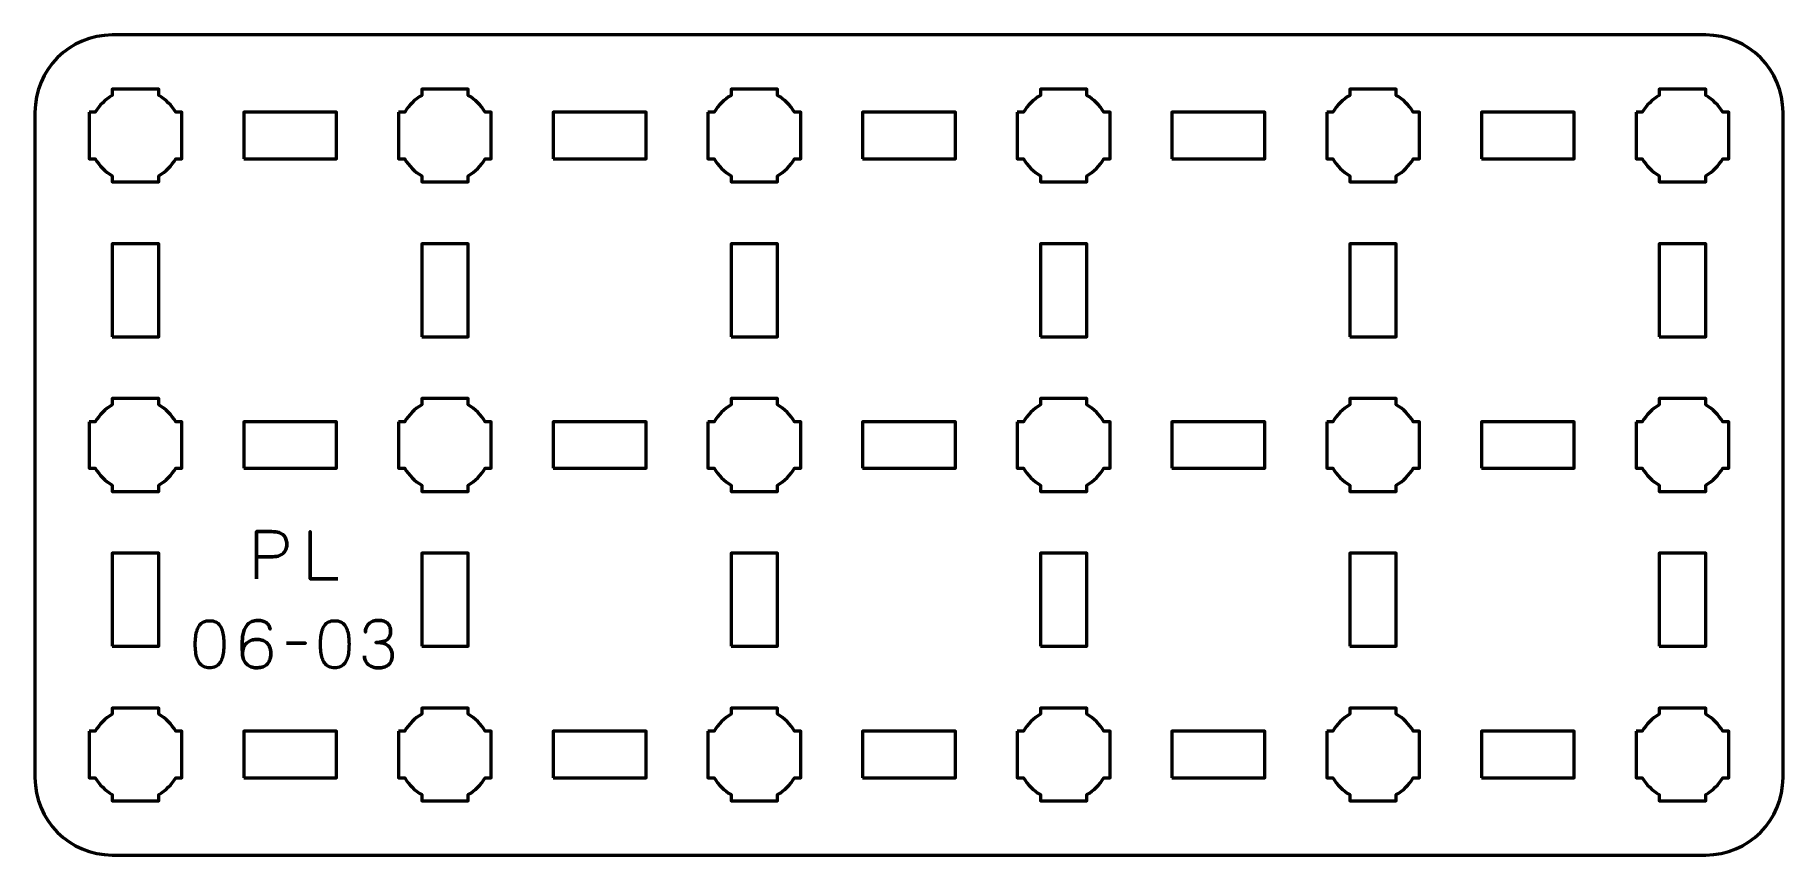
# Model space of a CAD drawing. Header units: centimetres. Extents: x -16.1 to -4.8, y -17.5 to -12.2.
import ezdxf

# ---------------------------------------------------------------- set-up
doc = ezdxf.new("R2010")
doc.units = ezdxf.units.CM
doc.header["$MEASUREMENT"] = 0
doc.layers.add('Layer 1', color=7, linetype='Continuous')

msp = doc.modelspace()

# ---------------------------------------------------------------- linework, layer by layer
at = {"layer": 'Layer 1', "color": 250, "lineweight": 53}
for points in [[(-14.8, -13), (-14.2, -13), (-14.2, -12.7), (-14.8, -12.7), (-14.8, -13)], [(-12.8, -13), (-12.2, -13), (-12.2, -12.7), (-12.8, -12.7), (-12.8, -13)], [(-10.8, -13), (-10.2, -13), (-10.2, -12.7), (-10.8, -12.7), (-10.8, -13)], [(-8.8, -13), (-8.2, -13), (-8.2, -12.7), (-8.8, -12.7), (-8.8, -13)], [(-6.8, -13), (-6.2, -13), (-6.2, -12.7), (-6.8, -12.7), (-6.8, -13)], [(-15.65, -14.15), (-15.35, -14.15), (-15.35, -13.55), (-15.65, -13.55), (-15.65, -14.15)], [(-13.65, -14.15), (-13.35, -14.15), (-13.35, -13.55), (-13.65, -13.55), (-13.65, -14.15)], [(-11.65, -14.15), (-11.35, -14.15), (-11.35, -13.55), (-11.65, -13.55), (-11.65, -14.15)], [(-9.65, -14.15), (-9.35, -14.15), (-9.35, -13.55), (-9.65, -13.55), (-9.65, -14.15)], [(-7.65, -14.15), (-7.35, -14.15), (-7.35, -13.55), (-7.65, -13.55), (-7.65, -14.15)], [(-5.65, -14.15), (-5.35, -14.15), (-5.35, -13.55), (-5.65, -13.55), (-5.65, -14.15)], [(-14.8, -15), (-14.2, -15), (-14.2, -14.7), (-14.8, -14.7), (-14.8, -15)], [(-12.8, -15), (-12.2, -15), (-12.2, -14.7), (-12.8, -14.7), (-12.8, -15)], [(-10.8, -15), (-10.2, -15), (-10.2, -14.7), (-10.8, -14.7), (-10.8, -15)], [(-8.8, -15), (-8.2, -15), (-8.2, -14.7), (-8.8, -14.7), (-8.8, -15)], [(-6.8, -15), (-6.2, -15), (-6.2, -14.7), (-6.8, -14.7), (-6.8, -15)], [(-15.65, -16.15), (-15.35, -16.15), (-15.35, -15.55), (-15.65, -15.55), (-15.65, -16.15)], [(-13.65, -16.15), (-13.35, -16.15), (-13.35, -15.55), (-13.65, -15.55), (-13.65, -16.15)], [(-11.65, -16.15), (-11.35, -16.15), (-11.35, -15.55), (-11.65, -15.55), (-11.65, -16.15)], [(-9.65, -16.15), (-9.35, -16.15), (-9.35, -15.55), (-9.65, -15.55), (-9.65, -16.15)], [(-7.65, -16.15), (-7.35, -16.15), (-7.35, -15.55), (-7.65, -15.55), (-7.65, -16.15)], [(-5.65, -16.15), (-5.35, -16.15), (-5.35, -15.55), (-5.65, -15.55), (-5.65, -16.15)], [(-14.8, -17), (-14.2, -17), (-14.2, -16.7), (-14.8, -16.7), (-14.8, -17)], [(-12.8, -17), (-12.2, -17), (-12.2, -16.7), (-12.8, -16.7), (-12.8, -17)], [(-10.8, -17), (-10.2, -17), (-10.2, -16.7), (-10.8, -16.7), (-10.8, -17)], [(-8.8, -17), (-8.2, -17), (-8.2, -16.7), (-8.8, -16.7), (-8.8, -17)], [(-6.8, -17), (-6.2, -17), (-6.2, -16.7), (-6.8, -16.7), (-6.8, -17)]]:
    msp.add_lwpolyline(points, close=True, dxfattribs=at)
msp.add_open_spline([(-16.15, -17), (-16.15, -17), (-16.15, -12.7), (-16.15, -12.7), (-16.15, -12.7), (-16.15, -12.42391), (-15.92609, -12.2), (-15.65, -12.2), (-15.65, -12.2), (-15.65, -12.2), (-5.35, -12.2), (-5.35, -12.2), (-5.35, -12.2), (-5.07391, -12.2), (-4.85, -12.42391), (-4.85, -12.7), (-4.85, -12.7), (-4.85, -12.7), (-4.85, -17), (-4.85, -17), (-4.85, -17), (-4.85, -17.27609), (-5.07391, -17.5), (-5.35, -17.5), (-5.35, -17.5), (-5.35, -17.5), (-15.65, -17.5), (-15.65, -17.5), (-15.65, -17.5), (-15.92609, -17.5), (-16.15, -17.27609), (-16.15, -17)], degree=3, knots=[0, 0, 0, 0, 0.125, 0.125, 0.125, 0.125, 0.25, 0.25, 0.25, 0.25, 0.375, 0.375, 0.375, 0.375, 0.5, 0.5, 0.5, 0.5, 0.625, 0.625, 0.625, 0.625, 0.75, 0.75, 0.75, 0.75, 0.875, 0.875, 0.875, 0.875, 1, 1, 1, 1], dxfattribs=at)
at = {"layer": 'Layer 1', "lineweight": 53}
for points in [[(-15.8, -12.7), (-15.8, -12.7), (-15.75985, -12.7), (-15.75985, -12.7), (-15.75985, -12.7), (-15.7335, -12.65447), (-15.69553, -12.6165), (-15.65, -12.59015), (-15.65, -12.59015), (-15.65, -12.59015), (-15.65, -12.55), (-15.65, -12.55), (-15.65, -12.55), (-15.65, -12.55), (-15.5, -12.55), (-15.5, -12.55), (-15.5, -12.55), (-15.5, -12.55), (-15.35, -12.55), (-15.35, -12.55), (-15.35, -12.55), (-15.35, -12.55), (-15.35, -12.59015), (-15.35, -12.59015), (-15.35, -12.59015), (-15.30447, -12.6165), (-15.2665, -12.65447), (-15.24015, -12.7), (-15.24015, -12.7), (-15.24015, -12.7), (-15.2, -12.7), (-15.2, -12.7), (-15.2, -12.7), (-15.2, -12.7), (-15.2, -12.85), (-15.2, -12.85), (-15.2, -12.85), (-15.2, -12.85), (-15.2, -13), (-15.2, -13), (-15.2, -13), (-15.2, -13), (-15.24015, -13), (-15.24015, -13), (-15.24015, -13), (-15.2665, -13.04553), (-15.30447, -13.0835), (-15.35, -13.10985), (-15.35, -13.10985), (-15.35, -13.10985), (-15.35, -13.15), (-15.35, -13.15), (-15.35, -13.15), (-15.35, -13.15), (-15.5, -13.15), (-15.5, -13.15), (-15.5, -13.15), (-15.5, -13.15), (-15.65, -13.15), (-15.65, -13.15), (-15.65, -13.15), (-15.65, -13.15), (-15.65, -13.10985), (-15.65, -13.10985), (-15.65, -13.10985), (-15.69553, -13.0835), (-15.7335, -13.04553), (-15.75985, -13), (-15.75985, -13), (-15.75985, -13), (-15.8, -13), (-15.8, -13), (-15.8, -13), (-15.8, -13), (-15.8, -12.85), (-15.8, -12.85), (-15.8, -12.85), (-15.8, -12.85), (-15.8, -12.7), (-15.8, -12.7)], [(-13.8, -12.7), (-13.8, -12.7), (-13.75985, -12.7), (-13.75985, -12.7), (-13.75985, -12.7), (-13.7335, -12.65447), (-13.69553, -12.6165), (-13.65, -12.59015), (-13.65, -12.59015), (-13.65, -12.59015), (-13.65, -12.55), (-13.65, -12.55), (-13.65, -12.55), (-13.65, -12.55), (-13.5, -12.55), (-13.5, -12.55), (-13.5, -12.55), (-13.5, -12.55), (-13.35, -12.55), (-13.35, -12.55), (-13.35, -12.55), (-13.35, -12.55), (-13.35, -12.59015), (-13.35, -12.59015), (-13.35, -12.59015), (-13.30447, -12.6165), (-13.2665, -12.65447), (-13.24015, -12.7), (-13.24015, -12.7), (-13.24015, -12.7), (-13.2, -12.7), (-13.2, -12.7), (-13.2, -12.7), (-13.2, -12.7), (-13.2, -12.85), (-13.2, -12.85), (-13.2, -12.85), (-13.2, -12.85), (-13.2, -13), (-13.2, -13), (-13.2, -13), (-13.2, -13), (-13.24015, -13), (-13.24015, -13), (-13.24015, -13), (-13.2665, -13.04553), (-13.30447, -13.0835), (-13.35, -13.10985), (-13.35, -13.10985), (-13.35, -13.10985), (-13.35, -13.15), (-13.35, -13.15), (-13.35, -13.15), (-13.35, -13.15), (-13.5, -13.15), (-13.5, -13.15), (-13.5, -13.15), (-13.5, -13.15), (-13.65, -13.15), (-13.65, -13.15), (-13.65, -13.15), (-13.65, -13.15), (-13.65, -13.10985), (-13.65, -13.10985), (-13.65, -13.10985), (-13.69553, -13.0835), (-13.7335, -13.04553), (-13.75985, -13), (-13.75985, -13), (-13.75985, -13), (-13.8, -13), (-13.8, -13), (-13.8, -13), (-13.8, -13), (-13.8, -12.85), (-13.8, -12.85), (-13.8, -12.85), (-13.8, -12.85), (-13.8, -12.7), (-13.8, -12.7)], [(-11.8, -12.7), (-11.8, -12.7), (-11.75985, -12.7), (-11.75985, -12.7), (-11.75985, -12.7), (-11.7335, -12.65447), (-11.69553, -12.6165), (-11.65, -12.59015), (-11.65, -12.59015), (-11.65, -12.59015), (-11.65, -12.55), (-11.65, -12.55), (-11.65, -12.55), (-11.65, -12.55), (-11.5, -12.55), (-11.5, -12.55), (-11.5, -12.55), (-11.5, -12.55), (-11.35, -12.55), (-11.35, -12.55), (-11.35, -12.55), (-11.35, -12.55), (-11.35, -12.59015), (-11.35, -12.59015), (-11.35, -12.59015), (-11.30447, -12.6165), (-11.2665, -12.65447), (-11.24015, -12.7), (-11.24015, -12.7), (-11.24015, -12.7), (-11.2, -12.7), (-11.2, -12.7), (-11.2, -12.7), (-11.2, -12.7), (-11.2, -12.85), (-11.2, -12.85), (-11.2, -12.85), (-11.2, -12.85), (-11.2, -13), (-11.2, -13), (-11.2, -13), (-11.2, -13), (-11.24015, -13), (-11.24015, -13), (-11.24015, -13), (-11.2665, -13.04553), (-11.30447, -13.0835), (-11.35, -13.10985), (-11.35, -13.10985), (-11.35, -13.10985), (-11.35, -13.15), (-11.35, -13.15), (-11.35, -13.15), (-11.35, -13.15), (-11.5, -13.15), (-11.5, -13.15), (-11.5, -13.15), (-11.5, -13.15), (-11.65, -13.15), (-11.65, -13.15), (-11.65, -13.15), (-11.65, -13.15), (-11.65, -13.10985), (-11.65, -13.10985), (-11.65, -13.10985), (-11.69553, -13.0835), (-11.7335, -13.04553), (-11.75985, -13), (-11.75985, -13), (-11.75985, -13), (-11.8, -13), (-11.8, -13), (-11.8, -13), (-11.8, -13), (-11.8, -12.85), (-11.8, -12.85), (-11.8, -12.85), (-11.8, -12.85), (-11.8, -12.7), (-11.8, -12.7)], [(-9.8, -12.7), (-9.8, -12.7), (-9.75985, -12.7), (-9.75985, -12.7), (-9.75985, -12.7), (-9.7335, -12.65447), (-9.69553, -12.6165), (-9.65, -12.59015), (-9.65, -12.59015), (-9.65, -12.59015), (-9.65, -12.55), (-9.65, -12.55), (-9.65, -12.55), (-9.65, -12.55), (-9.5, -12.55), (-9.5, -12.55), (-9.5, -12.55), (-9.5, -12.55), (-9.35, -12.55), (-9.35, -12.55), (-9.35, -12.55), (-9.35, -12.55), (-9.35, -12.59015), (-9.35, -12.59015), (-9.35, -12.59015), (-9.30447, -12.6165), (-9.2665, -12.65447), (-9.24015, -12.7), (-9.24015, -12.7), (-9.24015, -12.7), (-9.2, -12.7), (-9.2, -12.7), (-9.2, -12.7), (-9.2, -12.7), (-9.2, -12.85), (-9.2, -12.85), (-9.2, -12.85), (-9.2, -12.85), (-9.2, -13), (-9.2, -13), (-9.2, -13), (-9.2, -13), (-9.24015, -13), (-9.24015, -13), (-9.24015, -13), (-9.2665, -13.04553), (-9.30447, -13.0835), (-9.35, -13.10985), (-9.35, -13.10985), (-9.35, -13.10985), (-9.35, -13.15), (-9.35, -13.15), (-9.35, -13.15), (-9.35, -13.15), (-9.5, -13.15), (-9.5, -13.15), (-9.5, -13.15), (-9.5, -13.15), (-9.65, -13.15), (-9.65, -13.15), (-9.65, -13.15), (-9.65, -13.15), (-9.65, -13.10985), (-9.65, -13.10985), (-9.65, -13.10985), (-9.69553, -13.0835), (-9.7335, -13.04553), (-9.75985, -13), (-9.75985, -13), (-9.75985, -13), (-9.8, -13), (-9.8, -13), (-9.8, -13), (-9.8, -13), (-9.8, -12.85), (-9.8, -12.85), (-9.8, -12.85), (-9.8, -12.85), (-9.8, -12.7), (-9.8, -12.7)], [(-7.8, -12.7), (-7.8, -12.7), (-7.75985, -12.7), (-7.75985, -12.7), (-7.75985, -12.7), (-7.7335, -12.65447), (-7.69553, -12.6165), (-7.65, -12.59015), (-7.65, -12.59015), (-7.65, -12.59015), (-7.65, -12.55), (-7.65, -12.55), (-7.65, -12.55), (-7.65, -12.55), (-7.5, -12.55), (-7.5, -12.55), (-7.5, -12.55), (-7.5, -12.55), (-7.35, -12.55), (-7.35, -12.55), (-7.35, -12.55), (-7.35, -12.55), (-7.35, -12.59015), (-7.35, -12.59015), (-7.35, -12.59015), (-7.30447, -12.6165), (-7.2665, -12.65447), (-7.24015, -12.7), (-7.24015, -12.7), (-7.24015, -12.7), (-7.2, -12.7), (-7.2, -12.7), (-7.2, -12.7), (-7.2, -12.7), (-7.2, -12.85), (-7.2, -12.85), (-7.2, -12.85), (-7.2, -12.85), (-7.2, -13), (-7.2, -13), (-7.2, -13), (-7.2, -13), (-7.24015, -13), (-7.24015, -13), (-7.24015, -13), (-7.2665, -13.04553), (-7.30447, -13.0835), (-7.35, -13.10985), (-7.35, -13.10985), (-7.35, -13.10985), (-7.35, -13.15), (-7.35, -13.15), (-7.35, -13.15), (-7.35, -13.15), (-7.5, -13.15), (-7.5, -13.15), (-7.5, -13.15), (-7.5, -13.15), (-7.65, -13.15), (-7.65, -13.15), (-7.65, -13.15), (-7.65, -13.15), (-7.65, -13.10985), (-7.65, -13.10985), (-7.65, -13.10985), (-7.69553, -13.0835), (-7.7335, -13.04553), (-7.75985, -13), (-7.75985, -13), (-7.75985, -13), (-7.8, -13), (-7.8, -13), (-7.8, -13), (-7.8, -13), (-7.8, -12.85), (-7.8, -12.85), (-7.8, -12.85), (-7.8, -12.85), (-7.8, -12.7), (-7.8, -12.7)], [(-5.8, -12.7), (-5.8, -12.7), (-5.75985, -12.7), (-5.75985, -12.7), (-5.75985, -12.7), (-5.7335, -12.65447), (-5.69553, -12.6165), (-5.65, -12.59015), (-5.65, -12.59015), (-5.65, -12.59015), (-5.65, -12.55), (-5.65, -12.55), (-5.65, -12.55), (-5.65, -12.55), (-5.5, -12.55), (-5.5, -12.55), (-5.5, -12.55), (-5.5, -12.55), (-5.35, -12.55), (-5.35, -12.55), (-5.35, -12.55), (-5.35, -12.55), (-5.35, -12.59015), (-5.35, -12.59015), (-5.35, -12.59015), (-5.30447, -12.6165), (-5.2665, -12.65447), (-5.24015, -12.7), (-5.24015, -12.7), (-5.24015, -12.7), (-5.2, -12.7), (-5.2, -12.7), (-5.2, -12.7), (-5.2, -12.7), (-5.2, -12.85), (-5.2, -12.85), (-5.2, -12.85), (-5.2, -12.85), (-5.2, -13), (-5.2, -13), (-5.2, -13), (-5.2, -13), (-5.24015, -13), (-5.24015, -13), (-5.24015, -13), (-5.2665, -13.04553), (-5.30447, -13.0835), (-5.35, -13.10985), (-5.35, -13.10985), (-5.35, -13.10985), (-5.35, -13.15), (-5.35, -13.15), (-5.35, -13.15), (-5.35, -13.15), (-5.5, -13.15), (-5.5, -13.15), (-5.5, -13.15), (-5.5, -13.15), (-5.65, -13.15), (-5.65, -13.15), (-5.65, -13.15), (-5.65, -13.15), (-5.65, -13.10985), (-5.65, -13.10985), (-5.65, -13.10985), (-5.69553, -13.0835), (-5.7335, -13.04553), (-5.75985, -13), (-5.75985, -13), (-5.75985, -13), (-5.8, -13), (-5.8, -13), (-5.8, -13), (-5.8, -13), (-5.8, -12.85), (-5.8, -12.85), (-5.8, -12.85), (-5.8, -12.85), (-5.8, -12.7), (-5.8, -12.7)], [(-15.8, -14.7), (-15.8, -14.7), (-15.75985, -14.7), (-15.75985, -14.7), (-15.75985, -14.7), (-15.7335, -14.65447), (-15.69553, -14.6165), (-15.65, -14.59015), (-15.65, -14.59015), (-15.65, -14.59015), (-15.65, -14.55), (-15.65, -14.55), (-15.65, -14.55), (-15.65, -14.55), (-15.5, -14.55), (-15.5, -14.55), (-15.5, -14.55), (-15.5, -14.55), (-15.35, -14.55), (-15.35, -14.55), (-15.35, -14.55), (-15.35, -14.55), (-15.35, -14.59015), (-15.35, -14.59015), (-15.35, -14.59015), (-15.30447, -14.6165), (-15.2665, -14.65447), (-15.24015, -14.7), (-15.24015, -14.7), (-15.24015, -14.7), (-15.2, -14.7), (-15.2, -14.7), (-15.2, -14.7), (-15.2, -14.7), (-15.2, -14.85), (-15.2, -14.85), (-15.2, -14.85), (-15.2, -14.85), (-15.2, -15), (-15.2, -15), (-15.2, -15), (-15.2, -15), (-15.24015, -15), (-15.24015, -15), (-15.24015, -15), (-15.2665, -15.04553), (-15.30447, -15.0835), (-15.35, -15.10985), (-15.35, -15.10985), (-15.35, -15.10985), (-15.35, -15.15), (-15.35, -15.15), (-15.35, -15.15), (-15.35, -15.15), (-15.5, -15.15), (-15.5, -15.15), (-15.5, -15.15), (-15.5, -15.15), (-15.65, -15.15), (-15.65, -15.15), (-15.65, -15.15), (-15.65, -15.15), (-15.65, -15.10985), (-15.65, -15.10985), (-15.65, -15.10985), (-15.69553, -15.0835), (-15.7335, -15.04553), (-15.75985, -15), (-15.75985, -15), (-15.75985, -15), (-15.8, -15), (-15.8, -15), (-15.8, -15), (-15.8, -15), (-15.8, -14.85), (-15.8, -14.85), (-15.8, -14.85), (-15.8, -14.85), (-15.8, -14.7), (-15.8, -14.7)], [(-13.8, -14.7), (-13.8, -14.7), (-13.75985, -14.7), (-13.75985, -14.7), (-13.75985, -14.7), (-13.7335, -14.65447), (-13.69553, -14.6165), (-13.65, -14.59015), (-13.65, -14.59015), (-13.65, -14.59015), (-13.65, -14.55), (-13.65, -14.55), (-13.65, -14.55), (-13.65, -14.55), (-13.5, -14.55), (-13.5, -14.55), (-13.5, -14.55), (-13.5, -14.55), (-13.35, -14.55), (-13.35, -14.55), (-13.35, -14.55), (-13.35, -14.55), (-13.35, -14.59015), (-13.35, -14.59015), (-13.35, -14.59015), (-13.30447, -14.6165), (-13.2665, -14.65447), (-13.24015, -14.7), (-13.24015, -14.7), (-13.24015, -14.7), (-13.2, -14.7), (-13.2, -14.7), (-13.2, -14.7), (-13.2, -14.7), (-13.2, -14.85), (-13.2, -14.85), (-13.2, -14.85), (-13.2, -14.85), (-13.2, -15), (-13.2, -15), (-13.2, -15), (-13.2, -15), (-13.24015, -15), (-13.24015, -15), (-13.24015, -15), (-13.2665, -15.04553), (-13.30447, -15.0835), (-13.35, -15.10985), (-13.35, -15.10985), (-13.35, -15.10985), (-13.35, -15.15), (-13.35, -15.15), (-13.35, -15.15), (-13.35, -15.15), (-13.5, -15.15), (-13.5, -15.15), (-13.5, -15.15), (-13.5, -15.15), (-13.65, -15.15), (-13.65, -15.15), (-13.65, -15.15), (-13.65, -15.15), (-13.65, -15.10985), (-13.65, -15.10985), (-13.65, -15.10985), (-13.69553, -15.0835), (-13.7335, -15.04553), (-13.75985, -15), (-13.75985, -15), (-13.75985, -15), (-13.8, -15), (-13.8, -15), (-13.8, -15), (-13.8, -15), (-13.8, -14.85), (-13.8, -14.85), (-13.8, -14.85), (-13.8, -14.85), (-13.8, -14.7), (-13.8, -14.7)], [(-11.8, -14.7), (-11.8, -14.7), (-11.75985, -14.7), (-11.75985, -14.7), (-11.75985, -14.7), (-11.7335, -14.65447), (-11.69553, -14.6165), (-11.65, -14.59015), (-11.65, -14.59015), (-11.65, -14.59015), (-11.65, -14.55), (-11.65, -14.55), (-11.65, -14.55), (-11.65, -14.55), (-11.5, -14.55), (-11.5, -14.55), (-11.5, -14.55), (-11.5, -14.55), (-11.35, -14.55), (-11.35, -14.55), (-11.35, -14.55), (-11.35, -14.55), (-11.35, -14.59015), (-11.35, -14.59015), (-11.35, -14.59015), (-11.30447, -14.6165), (-11.2665, -14.65447), (-11.24015, -14.7), (-11.24015, -14.7), (-11.24015, -14.7), (-11.2, -14.7), (-11.2, -14.7), (-11.2, -14.7), (-11.2, -14.7), (-11.2, -14.85), (-11.2, -14.85), (-11.2, -14.85), (-11.2, -14.85), (-11.2, -15), (-11.2, -15), (-11.2, -15), (-11.2, -15), (-11.24015, -15), (-11.24015, -15), (-11.24015, -15), (-11.2665, -15.04553), (-11.30447, -15.0835), (-11.35, -15.10985), (-11.35, -15.10985), (-11.35, -15.10985), (-11.35, -15.15), (-11.35, -15.15), (-11.35, -15.15), (-11.35, -15.15), (-11.5, -15.15), (-11.5, -15.15), (-11.5, -15.15), (-11.5, -15.15), (-11.65, -15.15), (-11.65, -15.15), (-11.65, -15.15), (-11.65, -15.15), (-11.65, -15.10985), (-11.65, -15.10985), (-11.65, -15.10985), (-11.69553, -15.0835), (-11.7335, -15.04553), (-11.75985, -15), (-11.75985, -15), (-11.75985, -15), (-11.8, -15), (-11.8, -15), (-11.8, -15), (-11.8, -15), (-11.8, -14.85), (-11.8, -14.85), (-11.8, -14.85), (-11.8, -14.85), (-11.8, -14.7), (-11.8, -14.7)], [(-9.8, -14.7), (-9.8, -14.7), (-9.75985, -14.7), (-9.75985, -14.7), (-9.75985, -14.7), (-9.7335, -14.65447), (-9.69553, -14.6165), (-9.65, -14.59015), (-9.65, -14.59015), (-9.65, -14.59015), (-9.65, -14.55), (-9.65, -14.55), (-9.65, -14.55), (-9.65, -14.55), (-9.5, -14.55), (-9.5, -14.55), (-9.5, -14.55), (-9.5, -14.55), (-9.35, -14.55), (-9.35, -14.55), (-9.35, -14.55), (-9.35, -14.55), (-9.35, -14.59015), (-9.35, -14.59015), (-9.35, -14.59015), (-9.30447, -14.6165), (-9.2665, -14.65447), (-9.24015, -14.7), (-9.24015, -14.7), (-9.24015, -14.7), (-9.2, -14.7), (-9.2, -14.7), (-9.2, -14.7), (-9.2, -14.7), (-9.2, -14.85), (-9.2, -14.85), (-9.2, -14.85), (-9.2, -14.85), (-9.2, -15), (-9.2, -15), (-9.2, -15), (-9.2, -15), (-9.24015, -15), (-9.24015, -15), (-9.24015, -15), (-9.2665, -15.04553), (-9.30447, -15.0835), (-9.35, -15.10985), (-9.35, -15.10985), (-9.35, -15.10985), (-9.35, -15.15), (-9.35, -15.15), (-9.35, -15.15), (-9.35, -15.15), (-9.5, -15.15), (-9.5, -15.15), (-9.5, -15.15), (-9.5, -15.15), (-9.65, -15.15), (-9.65, -15.15), (-9.65, -15.15), (-9.65, -15.15), (-9.65, -15.10985), (-9.65, -15.10985), (-9.65, -15.10985), (-9.69553, -15.0835), (-9.7335, -15.04553), (-9.75985, -15), (-9.75985, -15), (-9.75985, -15), (-9.8, -15), (-9.8, -15), (-9.8, -15), (-9.8, -15), (-9.8, -14.85), (-9.8, -14.85), (-9.8, -14.85), (-9.8, -14.85), (-9.8, -14.7), (-9.8, -14.7)], [(-7.8, -14.7), (-7.8, -14.7), (-7.75985, -14.7), (-7.75985, -14.7), (-7.75985, -14.7), (-7.7335, -14.65447), (-7.69553, -14.6165), (-7.65, -14.59015), (-7.65, -14.59015), (-7.65, -14.59015), (-7.65, -14.55), (-7.65, -14.55), (-7.65, -14.55), (-7.65, -14.55), (-7.5, -14.55), (-7.5, -14.55), (-7.5, -14.55), (-7.5, -14.55), (-7.35, -14.55), (-7.35, -14.55), (-7.35, -14.55), (-7.35, -14.55), (-7.35, -14.59015), (-7.35, -14.59015), (-7.35, -14.59015), (-7.30447, -14.6165), (-7.2665, -14.65447), (-7.24015, -14.7), (-7.24015, -14.7), (-7.24015, -14.7), (-7.2, -14.7), (-7.2, -14.7), (-7.2, -14.7), (-7.2, -14.7), (-7.2, -14.85), (-7.2, -14.85), (-7.2, -14.85), (-7.2, -14.85), (-7.2, -15), (-7.2, -15), (-7.2, -15), (-7.2, -15), (-7.24015, -15), (-7.24015, -15), (-7.24015, -15), (-7.2665, -15.04553), (-7.30447, -15.0835), (-7.35, -15.10985), (-7.35, -15.10985), (-7.35, -15.10985), (-7.35, -15.15), (-7.35, -15.15), (-7.35, -15.15), (-7.35, -15.15), (-7.5, -15.15), (-7.5, -15.15), (-7.5, -15.15), (-7.5, -15.15), (-7.65, -15.15), (-7.65, -15.15), (-7.65, -15.15), (-7.65, -15.15), (-7.65, -15.10985), (-7.65, -15.10985), (-7.65, -15.10985), (-7.69553, -15.0835), (-7.7335, -15.04553), (-7.75985, -15), (-7.75985, -15), (-7.75985, -15), (-7.8, -15), (-7.8, -15), (-7.8, -15), (-7.8, -15), (-7.8, -14.85), (-7.8, -14.85), (-7.8, -14.85), (-7.8, -14.85), (-7.8, -14.7), (-7.8, -14.7)], [(-5.8, -14.7), (-5.8, -14.7), (-5.75985, -14.7), (-5.75985, -14.7), (-5.75985, -14.7), (-5.7335, -14.65447), (-5.69553, -14.6165), (-5.65, -14.59015), (-5.65, -14.59015), (-5.65, -14.59015), (-5.65, -14.55), (-5.65, -14.55), (-5.65, -14.55), (-5.65, -14.55), (-5.5, -14.55), (-5.5, -14.55), (-5.5, -14.55), (-5.5, -14.55), (-5.35, -14.55), (-5.35, -14.55), (-5.35, -14.55), (-5.35, -14.55), (-5.35, -14.59015), (-5.35, -14.59015), (-5.35, -14.59015), (-5.30447, -14.6165), (-5.2665, -14.65447), (-5.24015, -14.7), (-5.24015, -14.7), (-5.24015, -14.7), (-5.2, -14.7), (-5.2, -14.7), (-5.2, -14.7), (-5.2, -14.7), (-5.2, -14.85), (-5.2, -14.85), (-5.2, -14.85), (-5.2, -14.85), (-5.2, -15), (-5.2, -15), (-5.2, -15), (-5.2, -15), (-5.24015, -15), (-5.24015, -15), (-5.24015, -15), (-5.2665, -15.04553), (-5.30447, -15.0835), (-5.35, -15.10985), (-5.35, -15.10985), (-5.35, -15.10985), (-5.35, -15.15), (-5.35, -15.15), (-5.35, -15.15), (-5.35, -15.15), (-5.5, -15.15), (-5.5, -15.15), (-5.5, -15.15), (-5.5, -15.15), (-5.65, -15.15), (-5.65, -15.15), (-5.65, -15.15), (-5.65, -15.15), (-5.65, -15.10985), (-5.65, -15.10985), (-5.65, -15.10985), (-5.69553, -15.0835), (-5.7335, -15.04553), (-5.75985, -15), (-5.75985, -15), (-5.75985, -15), (-5.8, -15), (-5.8, -15), (-5.8, -15), (-5.8, -15), (-5.8, -14.85), (-5.8, -14.85), (-5.8, -14.85), (-5.8, -14.85), (-5.8, -14.7), (-5.8, -14.7)], [(-15.8, -16.7), (-15.8, -16.7), (-15.75985, -16.7), (-15.75985, -16.7), (-15.75985, -16.7), (-15.7335, -16.65447), (-15.69553, -16.6165), (-15.65, -16.59015), (-15.65, -16.59015), (-15.65, -16.59015), (-15.65, -16.55), (-15.65, -16.55), (-15.65, -16.55), (-15.65, -16.55), (-15.5, -16.55), (-15.5, -16.55), (-15.5, -16.55), (-15.5, -16.55), (-15.35, -16.55), (-15.35, -16.55), (-15.35, -16.55), (-15.35, -16.55), (-15.35, -16.59015), (-15.35, -16.59015), (-15.35, -16.59015), (-15.30447, -16.6165), (-15.2665, -16.65447), (-15.24015, -16.7), (-15.24015, -16.7), (-15.24015, -16.7), (-15.2, -16.7), (-15.2, -16.7), (-15.2, -16.7), (-15.2, -16.7), (-15.2, -16.85), (-15.2, -16.85), (-15.2, -16.85), (-15.2, -16.85), (-15.2, -17), (-15.2, -17), (-15.2, -17), (-15.2, -17), (-15.24015, -17), (-15.24015, -17), (-15.24015, -17), (-15.2665, -17.04553), (-15.30447, -17.0835), (-15.35, -17.10985), (-15.35, -17.10985), (-15.35, -17.10985), (-15.35, -17.15), (-15.35, -17.15), (-15.35, -17.15), (-15.35, -17.15), (-15.5, -17.15), (-15.5, -17.15), (-15.5, -17.15), (-15.5, -17.15), (-15.65, -17.15), (-15.65, -17.15), (-15.65, -17.15), (-15.65, -17.15), (-15.65, -17.10985), (-15.65, -17.10985), (-15.65, -17.10985), (-15.69553, -17.0835), (-15.7335, -17.04553), (-15.75985, -17), (-15.75985, -17), (-15.75985, -17), (-15.8, -17), (-15.8, -17), (-15.8, -17), (-15.8, -17), (-15.8, -16.85), (-15.8, -16.85), (-15.8, -16.85), (-15.8, -16.85), (-15.8, -16.7), (-15.8, -16.7)], [(-13.8, -16.7), (-13.8, -16.7), (-13.75985, -16.7), (-13.75985, -16.7), (-13.75985, -16.7), (-13.7335, -16.65447), (-13.69553, -16.6165), (-13.65, -16.59015), (-13.65, -16.59015), (-13.65, -16.59015), (-13.65, -16.55), (-13.65, -16.55), (-13.65, -16.55), (-13.65, -16.55), (-13.5, -16.55), (-13.5, -16.55), (-13.5, -16.55), (-13.5, -16.55), (-13.35, -16.55), (-13.35, -16.55), (-13.35, -16.55), (-13.35, -16.55), (-13.35, -16.59015), (-13.35, -16.59015), (-13.35, -16.59015), (-13.30447, -16.6165), (-13.2665, -16.65447), (-13.24015, -16.7), (-13.24015, -16.7), (-13.24015, -16.7), (-13.2, -16.7), (-13.2, -16.7), (-13.2, -16.7), (-13.2, -16.7), (-13.2, -16.85), (-13.2, -16.85), (-13.2, -16.85), (-13.2, -16.85), (-13.2, -17), (-13.2, -17), (-13.2, -17), (-13.2, -17), (-13.24015, -17), (-13.24015, -17), (-13.24015, -17), (-13.2665, -17.04553), (-13.30447, -17.0835), (-13.35, -17.10985), (-13.35, -17.10985), (-13.35, -17.10985), (-13.35, -17.15), (-13.35, -17.15), (-13.35, -17.15), (-13.35, -17.15), (-13.5, -17.15), (-13.5, -17.15), (-13.5, -17.15), (-13.5, -17.15), (-13.65, -17.15), (-13.65, -17.15), (-13.65, -17.15), (-13.65, -17.15), (-13.65, -17.10985), (-13.65, -17.10985), (-13.65, -17.10985), (-13.69553, -17.0835), (-13.7335, -17.04553), (-13.75985, -17), (-13.75985, -17), (-13.75985, -17), (-13.8, -17), (-13.8, -17), (-13.8, -17), (-13.8, -17), (-13.8, -16.85), (-13.8, -16.85), (-13.8, -16.85), (-13.8, -16.85), (-13.8, -16.7), (-13.8, -16.7)], [(-11.8, -16.7), (-11.8, -16.7), (-11.75985, -16.7), (-11.75985, -16.7), (-11.75985, -16.7), (-11.7335, -16.65447), (-11.69553, -16.6165), (-11.65, -16.59015), (-11.65, -16.59015), (-11.65, -16.59015), (-11.65, -16.55), (-11.65, -16.55), (-11.65, -16.55), (-11.65, -16.55), (-11.5, -16.55), (-11.5, -16.55), (-11.5, -16.55), (-11.5, -16.55), (-11.35, -16.55), (-11.35, -16.55), (-11.35, -16.55), (-11.35, -16.55), (-11.35, -16.59015), (-11.35, -16.59015), (-11.35, -16.59015), (-11.30447, -16.6165), (-11.2665, -16.65447), (-11.24015, -16.7), (-11.24015, -16.7), (-11.24015, -16.7), (-11.2, -16.7), (-11.2, -16.7), (-11.2, -16.7), (-11.2, -16.7), (-11.2, -16.85), (-11.2, -16.85), (-11.2, -16.85), (-11.2, -16.85), (-11.2, -17), (-11.2, -17), (-11.2, -17), (-11.2, -17), (-11.24015, -17), (-11.24015, -17), (-11.24015, -17), (-11.2665, -17.04553), (-11.30447, -17.0835), (-11.35, -17.10985), (-11.35, -17.10985), (-11.35, -17.10985), (-11.35, -17.15), (-11.35, -17.15), (-11.35, -17.15), (-11.35, -17.15), (-11.5, -17.15), (-11.5, -17.15), (-11.5, -17.15), (-11.5, -17.15), (-11.65, -17.15), (-11.65, -17.15), (-11.65, -17.15), (-11.65, -17.15), (-11.65, -17.10985), (-11.65, -17.10985), (-11.65, -17.10985), (-11.69553, -17.0835), (-11.7335, -17.04553), (-11.75985, -17), (-11.75985, -17), (-11.75985, -17), (-11.8, -17), (-11.8, -17), (-11.8, -17), (-11.8, -17), (-11.8, -16.85), (-11.8, -16.85), (-11.8, -16.85), (-11.8, -16.85), (-11.8, -16.7), (-11.8, -16.7)], [(-9.8, -16.7), (-9.8, -16.7), (-9.75985, -16.7), (-9.75985, -16.7), (-9.75985, -16.7), (-9.7335, -16.65447), (-9.69553, -16.6165), (-9.65, -16.59015), (-9.65, -16.59015), (-9.65, -16.59015), (-9.65, -16.55), (-9.65, -16.55), (-9.65, -16.55), (-9.65, -16.55), (-9.5, -16.55), (-9.5, -16.55), (-9.5, -16.55), (-9.5, -16.55), (-9.35, -16.55), (-9.35, -16.55), (-9.35, -16.55), (-9.35, -16.55), (-9.35, -16.59015), (-9.35, -16.59015), (-9.35, -16.59015), (-9.30447, -16.6165), (-9.2665, -16.65447), (-9.24015, -16.7), (-9.24015, -16.7), (-9.24015, -16.7), (-9.2, -16.7), (-9.2, -16.7), (-9.2, -16.7), (-9.2, -16.7), (-9.2, -16.85), (-9.2, -16.85), (-9.2, -16.85), (-9.2, -16.85), (-9.2, -17), (-9.2, -17), (-9.2, -17), (-9.2, -17), (-9.24015, -17), (-9.24015, -17), (-9.24015, -17), (-9.2665, -17.04553), (-9.30447, -17.0835), (-9.35, -17.10985), (-9.35, -17.10985), (-9.35, -17.10985), (-9.35, -17.15), (-9.35, -17.15), (-9.35, -17.15), (-9.35, -17.15), (-9.5, -17.15), (-9.5, -17.15), (-9.5, -17.15), (-9.5, -17.15), (-9.65, -17.15), (-9.65, -17.15), (-9.65, -17.15), (-9.65, -17.15), (-9.65, -17.10985), (-9.65, -17.10985), (-9.65, -17.10985), (-9.69553, -17.0835), (-9.7335, -17.04553), (-9.75985, -17), (-9.75985, -17), (-9.75985, -17), (-9.8, -17), (-9.8, -17), (-9.8, -17), (-9.8, -17), (-9.8, -16.85), (-9.8, -16.85), (-9.8, -16.85), (-9.8, -16.85), (-9.8, -16.7), (-9.8, -16.7)], [(-7.8, -16.7), (-7.8, -16.7), (-7.75985, -16.7), (-7.75985, -16.7), (-7.75985, -16.7), (-7.7335, -16.65447), (-7.69553, -16.6165), (-7.65, -16.59015), (-7.65, -16.59015), (-7.65, -16.59015), (-7.65, -16.55), (-7.65, -16.55), (-7.65, -16.55), (-7.65, -16.55), (-7.5, -16.55), (-7.5, -16.55), (-7.5, -16.55), (-7.5, -16.55), (-7.35, -16.55), (-7.35, -16.55), (-7.35, -16.55), (-7.35, -16.55), (-7.35, -16.59015), (-7.35, -16.59015), (-7.35, -16.59015), (-7.30447, -16.6165), (-7.2665, -16.65447), (-7.24015, -16.7), (-7.24015, -16.7), (-7.24015, -16.7), (-7.2, -16.7), (-7.2, -16.7), (-7.2, -16.7), (-7.2, -16.7), (-7.2, -16.85), (-7.2, -16.85), (-7.2, -16.85), (-7.2, -16.85), (-7.2, -17), (-7.2, -17), (-7.2, -17), (-7.2, -17), (-7.24015, -17), (-7.24015, -17), (-7.24015, -17), (-7.2665, -17.04553), (-7.30447, -17.0835), (-7.35, -17.10985), (-7.35, -17.10985), (-7.35, -17.10985), (-7.35, -17.15), (-7.35, -17.15), (-7.35, -17.15), (-7.35, -17.15), (-7.5, -17.15), (-7.5, -17.15), (-7.5, -17.15), (-7.5, -17.15), (-7.65, -17.15), (-7.65, -17.15), (-7.65, -17.15), (-7.65, -17.15), (-7.65, -17.10985), (-7.65, -17.10985), (-7.65, -17.10985), (-7.69553, -17.0835), (-7.7335, -17.04553), (-7.75985, -17), (-7.75985, -17), (-7.75985, -17), (-7.8, -17), (-7.8, -17), (-7.8, -17), (-7.8, -17), (-7.8, -16.85), (-7.8, -16.85), (-7.8, -16.85), (-7.8, -16.85), (-7.8, -16.7), (-7.8, -16.7)], [(-5.8, -16.7), (-5.8, -16.7), (-5.75985, -16.7), (-5.75985, -16.7), (-5.75985, -16.7), (-5.7335, -16.65447), (-5.69553, -16.6165), (-5.65, -16.59015), (-5.65, -16.59015), (-5.65, -16.59015), (-5.65, -16.55), (-5.65, -16.55), (-5.65, -16.55), (-5.65, -16.55), (-5.5, -16.55), (-5.5, -16.55), (-5.5, -16.55), (-5.5, -16.55), (-5.35, -16.55), (-5.35, -16.55), (-5.35, -16.55), (-5.35, -16.55), (-5.35, -16.59015), (-5.35, -16.59015), (-5.35, -16.59015), (-5.30447, -16.6165), (-5.2665, -16.65447), (-5.24015, -16.7), (-5.24015, -16.7), (-5.24015, -16.7), (-5.2, -16.7), (-5.2, -16.7), (-5.2, -16.7), (-5.2, -16.7), (-5.2, -16.85), (-5.2, -16.85), (-5.2, -16.85), (-5.2, -16.85), (-5.2, -17), (-5.2, -17), (-5.2, -17), (-5.2, -17), (-5.24015, -17), (-5.24015, -17), (-5.24015, -17), (-5.2665, -17.04553), (-5.30447, -17.0835), (-5.35, -17.10985), (-5.35, -17.10985), (-5.35, -17.10985), (-5.35, -17.15), (-5.35, -17.15), (-5.35, -17.15), (-5.35, -17.15), (-5.5, -17.15), (-5.5, -17.15), (-5.5, -17.15), (-5.5, -17.15), (-5.65, -17.15), (-5.65, -17.15), (-5.65, -17.15), (-5.65, -17.15), (-5.65, -17.10985), (-5.65, -17.10985), (-5.65, -17.10985), (-5.69553, -17.0835), (-5.7335, -17.04553), (-5.75985, -17), (-5.75985, -17), (-5.75985, -17), (-5.8, -17), (-5.8, -17), (-5.8, -17), (-5.8, -17), (-5.8, -16.85), (-5.8, -16.85), (-5.8, -16.85), (-5.8, -16.85), (-5.8, -16.7), (-5.8, -16.7)]]:
    msp.add_open_spline(points, degree=3, knots=[0, 0, 0, 0, 0.05, 0.05, 0.05, 0.05, 0.1, 0.1, 0.1, 0.1, 0.15, 0.15, 0.15, 0.15, 0.2, 0.2, 0.2, 0.2, 0.25, 0.25, 0.25, 0.25, 0.3, 0.3, 0.3, 0.3, 0.35, 0.35, 0.35, 0.35, 0.4, 0.4, 0.4, 0.4, 0.45, 0.45, 0.45, 0.45, 0.5, 0.5, 0.5, 0.5, 0.55, 0.55, 0.55, 0.55, 0.6, 0.6, 0.6, 0.6, 0.65, 0.65, 0.65, 0.65, 0.7, 0.7, 0.7, 0.7, 0.75, 0.75, 0.75, 0.75, 0.8, 0.8, 0.8, 0.8, 0.85, 0.85, 0.85, 0.85, 0.9, 0.9, 0.9, 0.9, 0.95, 0.95, 0.95, 0.95, 1, 1, 1, 1], dxfattribs=at)
at = {"layer": 'Layer 1', "color": 5, "lineweight": 53}
for points, knots in [([(-14.71762, -15.71492), (-14.71762, -15.71492), (-14.71762, -15.4097), (-14.71762, -15.4097), (-14.71762, -15.4097), (-14.71762, -15.4097), (-14.62025, -15.4097), (-14.62025, -15.4097), (-14.62025, -15.4097), (-14.60078, -15.40977), (-14.58477, -15.41196), (-14.57214, -15.41619), (-14.57214, -15.41619), (-14.55958, -15.42035), (-14.5497, -15.42614), (-14.54257, -15.43348), (-14.54257, -15.43348), (-14.53545, -15.44074), (-14.53037, -15.44907), (-14.52726, -15.45845), (-14.52726, -15.45845), (-14.52423, -15.46784), (-14.52247, -15.47764), (-14.52204, -15.48802), (-14.52204, -15.48802), (-14.52155, -15.49839), (-14.52275, -15.50855), (-14.52557, -15.51842), (-14.52557, -15.51842), (-14.52846, -15.5283), (-14.53333, -15.53726), (-14.54032, -15.54531), (-14.54032, -15.54531), (-14.54723, -15.55335), (-14.55661, -15.55977), (-14.5684, -15.5645), (-14.5684, -15.5645), (-14.58018, -15.56929), (-14.59478, -15.57169), (-14.61221, -15.57183), (-14.61221, -15.57183), (-14.61221, -15.57183), (-14.71762, -15.57183), (-14.71762, -15.57183), (-14.71762, -15.57183), (-14.71762, -15.57183), (-14.61221, -15.57183), (-14.61221, -15.57183), (-14.61221, -15.57183), (-14.59514, -15.57169), (-14.58067, -15.56929), (-14.56896, -15.5645), (-14.56896, -15.5645), (-14.55718, -15.55977), (-14.54779, -15.55335), (-14.54074, -15.54531), (-14.54074, -15.54531), (-14.53375, -15.53726), (-14.52874, -15.5283), (-14.52578, -15.51842), (-14.52578, -15.51842), (-14.52282, -15.50855), (-14.52155, -15.49839), (-14.52204, -15.48802), (-14.52204, -15.48802), (-14.52247, -15.47764), (-14.52423, -15.46784), (-14.5274, -15.45845), (-14.5274, -15.45845), (-14.53051, -15.44907), (-14.53573, -15.44074), (-14.54286, -15.43348), (-14.54286, -15.43348), (-14.55005, -15.42614), (-14.55993, -15.42035), (-14.57249, -15.41619), (-14.57249, -15.41619), (-14.58512, -15.41196), (-14.60099, -15.40977), (-14.62025, -15.4097), (-14.62025, -15.4097), (-14.62025, -15.4097), (-14.71762, -15.4097), (-14.71762, -15.4097), (-14.71762, -15.4097), (-14.71762, -15.4097), (-14.71762, -15.71492), (-14.71762, -15.71492)], [0, 0, 0, 0, 0.04545455, 0.04545455, 0.04545455, 0.04545455, 0.09090909, 0.09090909, 0.09090909, 0.09090909, 0.13636364, 0.13636364, 0.13636364, 0.13636364, 0.18181818, 0.18181818, 0.18181818, 0.18181818, 0.22727273, 0.22727273, 0.22727273, 0.22727273, 0.27272727, 0.27272727, 0.27272727, 0.27272727, 0.31818182, 0.31818182, 0.31818182, 0.31818182, 0.36363636, 0.36363636, 0.36363636, 0.36363636, 0.40909091, 0.40909091, 0.40909091, 0.40909091, 0.45454545, 0.45454545, 0.45454545, 0.45454545, 0.5, 0.5, 0.5, 0.5, 0.54545455, 0.54545455, 0.54545455, 0.54545455, 0.59090909, 0.59090909, 0.59090909, 0.59090909, 0.63636364, 0.63636364, 0.63636364, 0.63636364, 0.68181818, 0.68181818, 0.68181818, 0.68181818, 0.72727273, 0.72727273, 0.72727273, 0.72727273, 0.77272727, 0.77272727, 0.77272727, 0.77272727, 0.81818182, 0.81818182, 0.81818182, 0.81818182, 0.86363636, 0.86363636, 0.86363636, 0.86363636, 0.90909091, 0.90909091, 0.90909091, 0.90909091, 0.95454545, 0.95454545, 0.95454545, 0.95454545, 1, 1, 1, 1]), ([(-14.19312, -15.71492), (-14.19312, -15.71492), (-14.37134, -15.71492), (-14.37134, -15.71492), (-14.37134, -15.71492), (-14.37134, -15.71492), (-14.37134, -15.4097), (-14.37134, -15.4097), (-14.37134, -15.4097), (-14.37134, -15.4097), (-14.37134, -15.71492), (-14.37134, -15.71492), (-14.37134, -15.71492), (-14.37134, -15.71492), (-14.19312, -15.71492), (-14.19312, -15.71492)], [0, 0, 0, 0, 0.25, 0.25, 0.25, 0.25, 0.5, 0.5, 0.5, 0.5, 0.75, 0.75, 0.75, 0.75, 1, 1, 1, 1]), ([(-15.02115, -16.29023), (-15.00634, -16.29016), (-14.99357, -16.28755), (-14.98291, -16.28247), (-14.98291, -16.28247), (-14.97233, -16.27739), (-14.96351, -16.27012), (-14.95646, -16.26088), (-14.95646, -16.26088), (-14.94947, -16.25157), (-14.94397, -16.24056), (-14.93988, -16.22786), (-14.93988, -16.22786), (-14.93585, -16.21516), (-14.93296, -16.20126), (-14.93134, -16.18602), (-14.93134, -16.18602), (-14.92964, -16.17078), (-14.9288, -16.15476), (-14.92887, -16.13783), (-14.92887, -16.13783), (-14.9288, -16.12097), (-14.92964, -16.10495), (-14.93134, -16.08978), (-14.93134, -16.08978), (-14.93296, -16.07461), (-14.93585, -16.06064), (-14.93988, -16.04794), (-14.93988, -16.04794), (-14.94397, -16.03531), (-14.94947, -16.02431), (-14.95646, -16.01492), (-14.95646, -16.01492), (-14.96351, -16.00561), (-14.97233, -15.99834), (-14.98291, -15.99326), (-14.98291, -15.99326), (-14.99357, -15.98811), (-15.00634, -15.9855), (-15.02115, -15.98543), (-15.02115, -15.98543), (-15.03597, -15.9855), (-15.04874, -15.98811), (-15.0594, -15.99326), (-15.0594, -15.99326), (-15.06998, -15.99834), (-15.0788, -16.00561), (-15.08585, -16.01492), (-15.08585, -16.01492), (-15.09284, -16.02431), (-15.09834, -16.03531), (-15.10243, -16.04794), (-15.10243, -16.04794), (-15.10646, -16.06064), (-15.10935, -16.07461), (-15.11097, -16.08978), (-15.11097, -16.08978), (-15.11266, -16.10495), (-15.11351, -16.12097), (-15.11344, -16.13783), (-15.11344, -16.13783), (-15.11351, -16.15476), (-15.11266, -16.17078), (-15.11097, -16.18602), (-15.11097, -16.18602), (-15.10935, -16.20126), (-15.10646, -16.21516), (-15.10243, -16.22786), (-15.10243, -16.22786), (-15.09834, -16.24056), (-15.09284, -16.25157), (-15.08585, -16.26088), (-15.08585, -16.26088), (-15.0788, -16.27012), (-15.06998, -16.27739), (-15.0594, -16.28247), (-15.0594, -16.28247), (-15.04874, -16.28755), (-15.03597, -16.29016), (-15.02115, -16.29023)], [0, 0, 0, 0, 0.05, 0.05, 0.05, 0.05, 0.1, 0.1, 0.1, 0.1, 0.15, 0.15, 0.15, 0.15, 0.2, 0.2, 0.2, 0.2, 0.25, 0.25, 0.25, 0.25, 0.3, 0.3, 0.3, 0.3, 0.35, 0.35, 0.35, 0.35, 0.4, 0.4, 0.4, 0.4, 0.45, 0.45, 0.45, 0.45, 0.5, 0.5, 0.5, 0.5, 0.55, 0.55, 0.55, 0.55, 0.6, 0.6, 0.6, 0.6, 0.65, 0.65, 0.65, 0.65, 0.7, 0.7, 0.7, 0.7, 0.75, 0.75, 0.75, 0.75, 0.8, 0.8, 0.8, 0.8, 0.85, 0.85, 0.85, 0.85, 0.9, 0.9, 0.9, 0.9, 0.95, 0.95, 0.95, 0.95, 1, 1, 1, 1]), ([(-15.02115, -16.29023), (-15.00634, -16.29016), (-14.99357, -16.28755), (-14.98291, -16.28247), (-14.98291, -16.28247), (-14.97233, -16.27739), (-14.96351, -16.27012), (-14.95646, -16.26088), (-14.95646, -16.26088), (-14.94947, -16.25157), (-14.94397, -16.24056), (-14.93988, -16.22786), (-14.93988, -16.22786), (-14.93585, -16.21516), (-14.93296, -16.20126), (-14.93134, -16.18602), (-14.93134, -16.18602), (-14.92964, -16.17078), (-14.9288, -16.15476), (-14.92887, -16.13783), (-14.92887, -16.13783), (-14.9288, -16.12097), (-14.92964, -16.10495), (-14.93134, -16.08978), (-14.93134, -16.08978), (-14.93296, -16.07461), (-14.93585, -16.06064), (-14.93988, -16.04794), (-14.93988, -16.04794), (-14.94397, -16.03531), (-14.94947, -16.02431), (-14.95646, -16.01492), (-14.95646, -16.01492), (-14.96351, -16.00561), (-14.97233, -15.99834), (-14.98291, -15.99326), (-14.98291, -15.99326), (-14.99357, -15.98811), (-15.00634, -15.9855), (-15.02115, -15.98543), (-15.02115, -15.98543), (-15.03597, -15.9855), (-15.04874, -15.98811), (-15.0594, -15.99326), (-15.0594, -15.99326), (-15.06998, -15.99834), (-15.0788, -16.00561), (-15.08585, -16.01492), (-15.08585, -16.01492), (-15.09284, -16.02431), (-15.09834, -16.03531), (-15.10243, -16.04794), (-15.10243, -16.04794), (-15.10646, -16.06064), (-15.10935, -16.07461), (-15.11097, -16.08978), (-15.11097, -16.08978), (-15.11266, -16.10495), (-15.11351, -16.12097), (-15.11344, -16.13783), (-15.11344, -16.13783), (-15.11351, -16.15476), (-15.11266, -16.17078), (-15.11097, -16.18602), (-15.11097, -16.18602), (-15.10935, -16.20126), (-15.10646, -16.21516), (-15.10243, -16.22786), (-15.10243, -16.22786), (-15.09834, -16.24056), (-15.09284, -16.25157), (-15.08585, -16.26088), (-15.08585, -16.26088), (-15.0788, -16.27012), (-15.06998, -16.27739), (-15.0594, -16.28247), (-15.0594, -16.28247), (-15.04874, -16.28755), (-15.03597, -16.29016), (-15.02115, -16.29023)], [0, 0, 0, 0, 0.05, 0.05, 0.05, 0.05, 0.1, 0.1, 0.1, 0.1, 0.15, 0.15, 0.15, 0.15, 0.2, 0.2, 0.2, 0.2, 0.25, 0.25, 0.25, 0.25, 0.3, 0.3, 0.3, 0.3, 0.35, 0.35, 0.35, 0.35, 0.4, 0.4, 0.4, 0.4, 0.45, 0.45, 0.45, 0.45, 0.5, 0.5, 0.5, 0.5, 0.55, 0.55, 0.55, 0.55, 0.6, 0.6, 0.6, 0.6, 0.65, 0.65, 0.65, 0.65, 0.7, 0.7, 0.7, 0.7, 0.75, 0.75, 0.75, 0.75, 0.8, 0.8, 0.8, 0.8, 0.85, 0.85, 0.85, 0.85, 0.9, 0.9, 0.9, 0.9, 0.95, 0.95, 0.95, 0.95, 1, 1, 1, 1]), ([(-14.80864, -16.19837), (-14.80857, -16.18454), (-14.80632, -16.17205), (-14.8018, -16.16076), (-14.8018, -16.16076), (-14.79736, -16.14954), (-14.79108, -16.13988), (-14.78296, -16.13176), (-14.78296, -16.13176), (-14.77492, -16.12372), (-14.76539, -16.11751), (-14.75453, -16.11314), (-14.75453, -16.11314), (-14.74366, -16.10876), (-14.73174, -16.10658), (-14.7189, -16.1065), (-14.7189, -16.1065), (-14.70599, -16.10643), (-14.69392, -16.10806), (-14.6827, -16.1113), (-14.6827, -16.1113), (-14.67148, -16.11448), (-14.66168, -16.1197), (-14.65314, -16.1269), (-14.65314, -16.1269), (-14.6446, -16.13402), (-14.6379, -16.14348), (-14.6331, -16.15526), (-14.6331, -16.15526), (-14.62831, -16.16704), (-14.62584, -16.18136), (-14.62577, -16.19837), (-14.62577, -16.19837), (-14.62584, -16.21537), (-14.62831, -16.22969), (-14.6331, -16.24148), (-14.6331, -16.24148), (-14.6379, -16.25326), (-14.6446, -16.26271), (-14.65314, -16.26984), (-14.65314, -16.26984), (-14.66168, -16.27704), (-14.67148, -16.28226), (-14.6827, -16.28543), (-14.6827, -16.28543), (-14.69392, -16.28868), (-14.70599, -16.2903), (-14.7189, -16.29023), (-14.7189, -16.29023), (-14.73174, -16.29016), (-14.74352, -16.28797), (-14.75432, -16.2836), (-14.75432, -16.2836), (-14.76504, -16.27922), (-14.77435, -16.27301), (-14.78233, -16.2649), (-14.78233, -16.2649), (-14.7903, -16.25686), (-14.79658, -16.24719), (-14.80109, -16.2359), (-14.80109, -16.2359), (-14.80568, -16.22468), (-14.80815, -16.2122), (-14.80864, -16.19837), (-14.80864, -16.19837), (-14.80893, -16.19138), (-14.80928, -16.18306), (-14.80977, -16.17339), (-14.80977, -16.17339), (-14.81027, -16.16365), (-14.81055, -16.15307), (-14.81062, -16.14171), (-14.81062, -16.14171), (-14.81069, -16.13028), (-14.81034, -16.1185), (-14.80942, -16.10643), (-14.80942, -16.10643), (-14.80857, -16.0943), (-14.80688, -16.08237), (-14.80441, -16.07059), (-14.80441, -16.07059), (-14.80194, -16.05888), (-14.79841, -16.0478), (-14.79376, -16.03743), (-14.79376, -16.03743), (-14.7891, -16.02706), (-14.7831, -16.01789), (-14.77569, -16.00991), (-14.77569, -16.00991), (-14.76822, -16.00194), (-14.75911, -15.99566), (-14.74832, -15.99108), (-14.74832, -15.99108), (-14.73752, -15.98656), (-14.72475, -15.98423), (-14.71001, -15.98416), (-14.71001, -15.98416), (-14.69717, -15.98423), (-14.6863, -15.9855), (-14.67727, -15.98797), (-14.67727, -15.98797), (-14.66824, -15.99044), (-14.66083, -15.99376), (-14.6549, -15.99785), (-14.6549, -15.99785), (-14.64905, -16.00201), (-14.64439, -16.00653), (-14.64101, -16.01154), (-14.64101, -16.01154), (-14.63762, -16.01648), (-14.63508, -16.02149), (-14.63353, -16.0265), (-14.63353, -16.0265), (-14.6319, -16.0315), (-14.63085, -16.03616), (-14.63042, -16.04047), (-14.63042, -16.04047), (-14.63085, -16.03616), (-14.6319, -16.0315), (-14.63353, -16.0265), (-14.63353, -16.0265), (-14.63508, -16.02149), (-14.63762, -16.01648), (-14.64101, -16.01154), (-14.64101, -16.01154), (-14.64439, -16.00653), (-14.64905, -16.00201), (-14.6549, -15.99785), (-14.6549, -15.99785), (-14.66083, -15.99376), (-14.66824, -15.99044), (-14.67727, -15.98797), (-14.67727, -15.98797), (-14.6863, -15.9855), (-14.69717, -15.98423), (-14.71001, -15.98416), (-14.71001, -15.98416), (-14.72475, -15.98423), (-14.73752, -15.98656), (-14.74832, -15.99108), (-14.74832, -15.99108), (-14.75911, -15.99566), (-14.76822, -16.00194), (-14.77569, -16.00991), (-14.77569, -16.00991), (-14.7831, -16.01789), (-14.7891, -16.02706), (-14.79376, -16.03743), (-14.79376, -16.03743), (-14.79841, -16.0478), (-14.80194, -16.05888), (-14.80441, -16.07059), (-14.80441, -16.07059), (-14.80688, -16.08237), (-14.80857, -16.0943), (-14.80942, -16.10643), (-14.80942, -16.10643), (-14.81034, -16.1185), (-14.81069, -16.13028), (-14.81062, -16.14171), (-14.81062, -16.14171), (-14.81055, -16.15307), (-14.81027, -16.16365), (-14.80977, -16.17339), (-14.80977, -16.17339), (-14.80928, -16.18306), (-14.80893, -16.19138), (-14.80864, -16.19837), (-14.80864, -16.19837), (-14.80815, -16.2122), (-14.80568, -16.22468), (-14.80109, -16.2359), (-14.80109, -16.2359), (-14.79658, -16.24719), (-14.7903, -16.25686), (-14.78233, -16.2649), (-14.78233, -16.2649), (-14.77435, -16.27301), (-14.76504, -16.27922), (-14.75432, -16.2836), (-14.75432, -16.2836), (-14.74352, -16.28797), (-14.73174, -16.29016), (-14.7189, -16.29023), (-14.7189, -16.29023), (-14.70599, -16.2903), (-14.69392, -16.28868), (-14.6827, -16.28543), (-14.6827, -16.28543), (-14.67148, -16.28226), (-14.66168, -16.27704), (-14.65314, -16.26984), (-14.65314, -16.26984), (-14.6446, -16.26271), (-14.6379, -16.25326), (-14.6331, -16.24148), (-14.6331, -16.24148), (-14.62831, -16.22969), (-14.62584, -16.21537), (-14.62577, -16.19837), (-14.62577, -16.19837), (-14.62584, -16.18136), (-14.62831, -16.16704), (-14.6331, -16.15526), (-14.6331, -16.15526), (-14.6379, -16.14348), (-14.6446, -16.13402), (-14.65314, -16.1269), (-14.65314, -16.1269), (-14.66168, -16.1197), (-14.67148, -16.11448), (-14.6827, -16.1113), (-14.6827, -16.1113), (-14.69392, -16.10806), (-14.70599, -16.10643), (-14.7189, -16.1065), (-14.7189, -16.1065), (-14.73174, -16.10658), (-14.74366, -16.10876), (-14.75453, -16.11314), (-14.75453, -16.11314), (-14.76539, -16.11751), (-14.77492, -16.12372), (-14.78296, -16.13176), (-14.78296, -16.13176), (-14.79108, -16.13988), (-14.79736, -16.14954), (-14.8018, -16.16076), (-14.8018, -16.16076), (-14.80632, -16.17205), (-14.80857, -16.18454), (-14.80864, -16.19837)], [0, 0, 0, 0, 0.01724138, 0.01724138, 0.01724138, 0.01724138, 0.03448276, 0.03448276, 0.03448276, 0.03448276, 0.05172414, 0.05172414, 0.05172414, 0.05172414, 0.06896552, 0.06896552, 0.06896552, 0.06896552, 0.0862069, 0.0862069, 0.0862069, 0.0862069, 0.10344828, 0.10344828, 0.10344828, 0.10344828, 0.12068966, 0.12068966, 0.12068966, 0.12068966, 0.13793103, 0.13793103, 0.13793103, 0.13793103, 0.15517241, 0.15517241, 0.15517241, 0.15517241, 0.17241379, 0.17241379, 0.17241379, 0.17241379, 0.18965517, 0.18965517, 0.18965517, 0.18965517, 0.20689655, 0.20689655, 0.20689655, 0.20689655, 0.22413793, 0.22413793, 0.22413793, 0.22413793, 0.24137931, 0.24137931, 0.24137931, 0.24137931, 0.25862069, 0.25862069, 0.25862069, 0.25862069, 0.27586207, 0.27586207, 0.27586207, 0.27586207, 0.29310345, 0.29310345, 0.29310345, 0.29310345, 0.31034483, 0.31034483, 0.31034483, 0.31034483, 0.32758621, 0.32758621, 0.32758621, 0.32758621, 0.34482759, 0.34482759, 0.34482759, 0.34482759, 0.36206897, 0.36206897, 0.36206897, 0.36206897, 0.37931034, 0.37931034, 0.37931034, 0.37931034, 0.39655172, 0.39655172, 0.39655172, 0.39655172, 0.4137931, 0.4137931, 0.4137931, 0.4137931, 0.43103448, 0.43103448, 0.43103448, 0.43103448, 0.44827586, 0.44827586, 0.44827586, 0.44827586, 0.46551724, 0.46551724, 0.46551724, 0.46551724, 0.48275862, 0.48275862, 0.48275862, 0.48275862, 0.5, 0.5, 0.5, 0.5, 0.51724138, 0.51724138, 0.51724138, 0.51724138, 0.53448276, 0.53448276, 0.53448276, 0.53448276, 0.55172414, 0.55172414, 0.55172414, 0.55172414, 0.56896552, 0.56896552, 0.56896552, 0.56896552, 0.5862069, 0.5862069, 0.5862069, 0.5862069, 0.60344828, 0.60344828, 0.60344828, 0.60344828, 0.62068966, 0.62068966, 0.62068966, 0.62068966, 0.63793103, 0.63793103, 0.63793103, 0.63793103, 0.65517241, 0.65517241, 0.65517241, 0.65517241, 0.67241379, 0.67241379, 0.67241379, 0.67241379, 0.68965517, 0.68965517, 0.68965517, 0.68965517, 0.70689655, 0.70689655, 0.70689655, 0.70689655, 0.72413793, 0.72413793, 0.72413793, 0.72413793, 0.74137931, 0.74137931, 0.74137931, 0.74137931, 0.75862069, 0.75862069, 0.75862069, 0.75862069, 0.77586207, 0.77586207, 0.77586207, 0.77586207, 0.79310345, 0.79310345, 0.79310345, 0.79310345, 0.81034483, 0.81034483, 0.81034483, 0.81034483, 0.82758621, 0.82758621, 0.82758621, 0.82758621, 0.84482759, 0.84482759, 0.84482759, 0.84482759, 0.86206897, 0.86206897, 0.86206897, 0.86206897, 0.87931034, 0.87931034, 0.87931034, 0.87931034, 0.89655172, 0.89655172, 0.89655172, 0.89655172, 0.9137931, 0.9137931, 0.9137931, 0.9137931, 0.93103448, 0.93103448, 0.93103448, 0.93103448, 0.94827586, 0.94827586, 0.94827586, 0.94827586, 0.96551724, 0.96551724, 0.96551724, 0.96551724, 0.98275862, 0.98275862, 0.98275862, 0.98275862, 1, 1, 1, 1]), ([(-14.21217, -16.29023), (-14.19736, -16.29016), (-14.18459, -16.28755), (-14.17393, -16.28247), (-14.17393, -16.28247), (-14.16335, -16.27739), (-14.15453, -16.27012), (-14.14748, -16.26088), (-14.14748, -16.26088), (-14.14049, -16.25157), (-14.13499, -16.24056), (-14.1309, -16.22786), (-14.1309, -16.22786), (-14.12687, -16.21516), (-14.12398, -16.20126), (-14.12236, -16.18602), (-14.12236, -16.18602), (-14.12066, -16.17078), (-14.11982, -16.15476), (-14.11989, -16.13783), (-14.11989, -16.13783), (-14.11982, -16.12097), (-14.12066, -16.10495), (-14.12236, -16.08978), (-14.12236, -16.08978), (-14.12398, -16.07461), (-14.12687, -16.06064), (-14.1309, -16.04794), (-14.1309, -16.04794), (-14.13499, -16.03531), (-14.14049, -16.02431), (-14.14748, -16.01492), (-14.14748, -16.01492), (-14.15453, -16.00561), (-14.16335, -15.99834), (-14.17393, -15.99326), (-14.17393, -15.99326), (-14.18459, -15.98811), (-14.19736, -15.9855), (-14.21217, -15.98543), (-14.21217, -15.98543), (-14.22699, -15.9855), (-14.23976, -15.98811), (-14.25042, -15.99326), (-14.25042, -15.99326), (-14.261, -15.99834), (-14.26982, -16.00561), (-14.27687, -16.01492), (-14.27687, -16.01492), (-14.28386, -16.02431), (-14.28936, -16.03531), (-14.29345, -16.04794), (-14.29345, -16.04794), (-14.29748, -16.06064), (-14.30037, -16.07461), (-14.30199, -16.08978), (-14.30199, -16.08978), (-14.30368, -16.10495), (-14.30453, -16.12097), (-14.30446, -16.13783), (-14.30446, -16.13783), (-14.30453, -16.15476), (-14.30368, -16.17078), (-14.30199, -16.18602), (-14.30199, -16.18602), (-14.30037, -16.20126), (-14.29748, -16.21516), (-14.29345, -16.22786), (-14.29345, -16.22786), (-14.28936, -16.24056), (-14.28386, -16.25157), (-14.27687, -16.26088), (-14.27687, -16.26088), (-14.26982, -16.27012), (-14.261, -16.27739), (-14.25042, -16.28247), (-14.25042, -16.28247), (-14.23976, -16.28755), (-14.22699, -16.29016), (-14.21217, -16.29023)], [0, 0, 0, 0, 0.05, 0.05, 0.05, 0.05, 0.1, 0.1, 0.1, 0.1, 0.15, 0.15, 0.15, 0.15, 0.2, 0.2, 0.2, 0.2, 0.25, 0.25, 0.25, 0.25, 0.3, 0.3, 0.3, 0.3, 0.35, 0.35, 0.35, 0.35, 0.4, 0.4, 0.4, 0.4, 0.45, 0.45, 0.45, 0.45, 0.5, 0.5, 0.5, 0.5, 0.55, 0.55, 0.55, 0.55, 0.6, 0.6, 0.6, 0.6, 0.65, 0.65, 0.65, 0.65, 0.7, 0.7, 0.7, 0.7, 0.75, 0.75, 0.75, 0.75, 0.8, 0.8, 0.8, 0.8, 0.85, 0.85, 0.85, 0.85, 0.9, 0.9, 0.9, 0.9, 0.95, 0.95, 0.95, 0.95, 1, 1, 1, 1]), ([(-14.21217, -16.29023), (-14.19736, -16.29016), (-14.18459, -16.28755), (-14.17393, -16.28247), (-14.17393, -16.28247), (-14.16335, -16.27739), (-14.15453, -16.27012), (-14.14748, -16.26088), (-14.14748, -16.26088), (-14.14049, -16.25157), (-14.13499, -16.24056), (-14.1309, -16.22786), (-14.1309, -16.22786), (-14.12687, -16.21516), (-14.12398, -16.20126), (-14.12236, -16.18602), (-14.12236, -16.18602), (-14.12066, -16.17078), (-14.11982, -16.15476), (-14.11989, -16.13783), (-14.11989, -16.13783), (-14.11982, -16.12097), (-14.12066, -16.10495), (-14.12236, -16.08978), (-14.12236, -16.08978), (-14.12398, -16.07461), (-14.12687, -16.06064), (-14.1309, -16.04794), (-14.1309, -16.04794), (-14.13499, -16.03531), (-14.14049, -16.02431), (-14.14748, -16.01492), (-14.14748, -16.01492), (-14.15453, -16.00561), (-14.16335, -15.99834), (-14.17393, -15.99326), (-14.17393, -15.99326), (-14.18459, -15.98811), (-14.19736, -15.9855), (-14.21217, -15.98543), (-14.21217, -15.98543), (-14.22699, -15.9855), (-14.23976, -15.98811), (-14.25042, -15.99326), (-14.25042, -15.99326), (-14.261, -15.99834), (-14.26982, -16.00561), (-14.27687, -16.01492), (-14.27687, -16.01492), (-14.28386, -16.02431), (-14.28936, -16.03531), (-14.29345, -16.04794), (-14.29345, -16.04794), (-14.29748, -16.06064), (-14.30037, -16.07461), (-14.30199, -16.08978), (-14.30199, -16.08978), (-14.30368, -16.10495), (-14.30453, -16.12097), (-14.30446, -16.13783), (-14.30446, -16.13783), (-14.30453, -16.15476), (-14.30368, -16.17078), (-14.30199, -16.18602), (-14.30199, -16.18602), (-14.30037, -16.20126), (-14.29748, -16.21516), (-14.29345, -16.22786), (-14.29345, -16.22786), (-14.28936, -16.24056), (-14.28386, -16.25157), (-14.27687, -16.26088), (-14.27687, -16.26088), (-14.26982, -16.27012), (-14.261, -16.27739), (-14.25042, -16.28247), (-14.25042, -16.28247), (-14.23976, -16.28755), (-14.22699, -16.29016), (-14.21217, -16.29023)], [0, 0, 0, 0, 0.05, 0.05, 0.05, 0.05, 0.1, 0.1, 0.1, 0.1, 0.15, 0.15, 0.15, 0.15, 0.2, 0.2, 0.2, 0.2, 0.25, 0.25, 0.25, 0.25, 0.3, 0.3, 0.3, 0.3, 0.35, 0.35, 0.35, 0.35, 0.4, 0.4, 0.4, 0.4, 0.45, 0.45, 0.45, 0.45, 0.5, 0.5, 0.5, 0.5, 0.55, 0.55, 0.55, 0.55, 0.6, 0.6, 0.6, 0.6, 0.65, 0.65, 0.65, 0.65, 0.7, 0.7, 0.7, 0.7, 0.75, 0.75, 0.75, 0.75, 0.8, 0.8, 0.8, 0.8, 0.85, 0.85, 0.85, 0.85, 0.9, 0.9, 0.9, 0.9, 0.95, 0.95, 0.95, 0.95, 1, 1, 1, 1]), ([(-14.01956, -16.21361), (-14.01949, -16.22885), (-14.01596, -16.24211), (-14.00898, -16.25361), (-14.00898, -16.25361), (-14.00199, -16.26504), (-13.99204, -16.274), (-13.97906, -16.28042), (-13.97906, -16.28042), (-13.96608, -16.28684), (-13.95049, -16.29009), (-13.93235, -16.29023), (-13.93235, -16.29023), (-13.91874, -16.29023), (-13.90639, -16.28882), (-13.89517, -16.28586), (-13.89517, -16.28586), (-13.88402, -16.28289), (-13.87443, -16.27831), (-13.86631, -16.27203), (-13.86631, -16.27203), (-13.8582, -16.26575), (-13.85199, -16.25763), (-13.84755, -16.24776), (-13.84755, -16.24776), (-13.84317, -16.23781), (-13.84099, -16.22588), (-13.84092, -16.21191), (-13.84092, -16.21191), (-13.84084, -16.19329), (-13.84465, -16.17755), (-13.8522, -16.16478), (-13.8522, -16.16478), (-13.85975, -16.15201), (-13.87147, -16.14242), (-13.8872, -16.13586), (-13.8872, -16.13586), (-13.90293, -16.12929), (-13.92311, -16.12598), (-13.94759, -16.12598), (-13.94759, -16.12598), (-13.92932, -16.12605), (-13.91401, -16.12436), (-13.90152, -16.1209), (-13.90152, -16.1209), (-13.8891, -16.11744), (-13.87916, -16.11257), (-13.87168, -16.10622), (-13.87168, -16.10622), (-13.8642, -16.09994), (-13.85877, -16.09246), (-13.85552, -16.08386), (-13.85552, -16.08386), (-13.8522, -16.07532), (-13.85058, -16.06594), (-13.85065, -16.05571), (-13.85065, -16.05571), (-13.85058, -16.04547), (-13.85199, -16.03602), (-13.85481, -16.02727), (-13.85481, -16.02727), (-13.85757, -16.01852), (-13.86208, -16.01083), (-13.86822, -16.00427), (-13.86822, -16.00427), (-13.87436, -15.99771), (-13.88247, -15.99256), (-13.89242, -15.98889), (-13.89242, -15.98889), (-13.90244, -15.98522), (-13.91465, -15.98339), (-13.92897, -15.98332), (-13.92897, -15.98332), (-13.94322, -15.98339), (-13.95571, -15.9855), (-13.96629, -15.9896), (-13.96629, -15.9896), (-13.97695, -15.99369), (-13.98569, -15.99926), (-13.99275, -16.00639), (-13.99275, -16.00639), (-13.99973, -16.01351), (-14.00496, -16.02163), (-14.00841, -16.0308), (-14.00841, -16.0308), (-14.01194, -16.03997), (-14.01363, -16.04971), (-14.01363, -16.05994), (-14.01363, -16.05994), (-14.01363, -16.04971), (-14.01194, -16.03997), (-14.00841, -16.0308), (-14.00841, -16.0308), (-14.00496, -16.02163), (-13.99973, -16.01351), (-13.99275, -16.00639), (-13.99275, -16.00639), (-13.98569, -15.99926), (-13.97695, -15.99369), (-13.96629, -15.9896), (-13.96629, -15.9896), (-13.95571, -15.9855), (-13.94322, -15.98339), (-13.92897, -15.98332), (-13.92897, -15.98332), (-13.91465, -15.98339), (-13.90244, -15.98522), (-13.89242, -15.98889), (-13.89242, -15.98889), (-13.88247, -15.99256), (-13.87436, -15.99771), (-13.86822, -16.00427), (-13.86822, -16.00427), (-13.86208, -16.01083), (-13.85757, -16.01852), (-13.85481, -16.02727), (-13.85481, -16.02727), (-13.85199, -16.03602), (-13.85058, -16.04547), (-13.85065, -16.05571), (-13.85065, -16.05571), (-13.85058, -16.06594), (-13.8522, -16.07532), (-13.85552, -16.08386), (-13.85552, -16.08386), (-13.85877, -16.09246), (-13.8642, -16.09994), (-13.87168, -16.10622), (-13.87168, -16.10622), (-13.87916, -16.11257), (-13.8891, -16.11744), (-13.90152, -16.1209), (-13.90152, -16.1209), (-13.91401, -16.12436), (-13.92932, -16.12605), (-13.94759, -16.12598), (-13.94759, -16.12598), (-13.92311, -16.12598), (-13.90293, -16.12929), (-13.8872, -16.13586), (-13.8872, -16.13586), (-13.87147, -16.14242), (-13.85975, -16.15201), (-13.8522, -16.16478), (-13.8522, -16.16478), (-13.84465, -16.17755), (-13.84084, -16.19329), (-13.84092, -16.21191), (-13.84092, -16.21191), (-13.84099, -16.22588), (-13.84317, -16.23781), (-13.84755, -16.24776), (-13.84755, -16.24776), (-13.85199, -16.25763), (-13.8582, -16.26575), (-13.86631, -16.27203), (-13.86631, -16.27203), (-13.87443, -16.27831), (-13.88402, -16.28289), (-13.89517, -16.28586), (-13.89517, -16.28586), (-13.90639, -16.28882), (-13.91874, -16.29023), (-13.93235, -16.29023), (-13.93235, -16.29023), (-13.95049, -16.29009), (-13.96608, -16.28684), (-13.97906, -16.28042), (-13.97906, -16.28042), (-13.99204, -16.274), (-14.00199, -16.26504), (-14.00898, -16.25361), (-14.00898, -16.25361), (-14.01596, -16.24211), (-14.01949, -16.22885), (-14.01956, -16.21361)], [0, 0, 0, 0, 0.02272727, 0.02272727, 0.02272727, 0.02272727, 0.04545455, 0.04545455, 0.04545455, 0.04545455, 0.06818182, 0.06818182, 0.06818182, 0.06818182, 0.09090909, 0.09090909, 0.09090909, 0.09090909, 0.11363636, 0.11363636, 0.11363636, 0.11363636, 0.13636364, 0.13636364, 0.13636364, 0.13636364, 0.15909091, 0.15909091, 0.15909091, 0.15909091, 0.18181818, 0.18181818, 0.18181818, 0.18181818, 0.20454545, 0.20454545, 0.20454545, 0.20454545, 0.22727273, 0.22727273, 0.22727273, 0.22727273, 0.25, 0.25, 0.25, 0.25, 0.27272727, 0.27272727, 0.27272727, 0.27272727, 0.29545455, 0.29545455, 0.29545455, 0.29545455, 0.31818182, 0.31818182, 0.31818182, 0.31818182, 0.34090909, 0.34090909, 0.34090909, 0.34090909, 0.36363636, 0.36363636, 0.36363636, 0.36363636, 0.38636364, 0.38636364, 0.38636364, 0.38636364, 0.40909091, 0.40909091, 0.40909091, 0.40909091, 0.43181818, 0.43181818, 0.43181818, 0.43181818, 0.45454545, 0.45454545, 0.45454545, 0.45454545, 0.47727273, 0.47727273, 0.47727273, 0.47727273, 0.5, 0.5, 0.5, 0.5, 0.52272727, 0.52272727, 0.52272727, 0.52272727, 0.54545455, 0.54545455, 0.54545455, 0.54545455, 0.56818182, 0.56818182, 0.56818182, 0.56818182, 0.59090909, 0.59090909, 0.59090909, 0.59090909, 0.61363636, 0.61363636, 0.61363636, 0.61363636, 0.63636364, 0.63636364, 0.63636364, 0.63636364, 0.65909091, 0.65909091, 0.65909091, 0.65909091, 0.68181818, 0.68181818, 0.68181818, 0.68181818, 0.70454545, 0.70454545, 0.70454545, 0.70454545, 0.72727273, 0.72727273, 0.72727273, 0.72727273, 0.75, 0.75, 0.75, 0.75, 0.77272727, 0.77272727, 0.77272727, 0.77272727, 0.79545455, 0.79545455, 0.79545455, 0.79545455, 0.81818182, 0.81818182, 0.81818182, 0.81818182, 0.84090909, 0.84090909, 0.84090909, 0.84090909, 0.86363636, 0.86363636, 0.86363636, 0.86363636, 0.88636364, 0.88636364, 0.88636364, 0.88636364, 0.90909091, 0.90909091, 0.90909091, 0.90909091, 0.93181818, 0.93181818, 0.93181818, 0.93181818, 0.95454545, 0.95454545, 0.95454545, 0.95454545, 0.97727273, 0.97727273, 0.97727273, 0.97727273, 1, 1, 1, 1]), ([(-14.52459, -16.13063), (-14.52459, -16.13063), (-14.4014, -16.13063), (-14.4014, -16.13063), (-14.4014, -16.13063), (-14.4014, -16.13063), (-14.52459, -16.13063), (-14.52459, -16.13063)], [0, 0, 0, 0, 0.5, 0.5, 0.5, 0.5, 1, 1, 1, 1])]:
    msp.add_open_spline(points, degree=3, knots=knots, dxfattribs=at)

doc.saveas('drawing.dxf')
